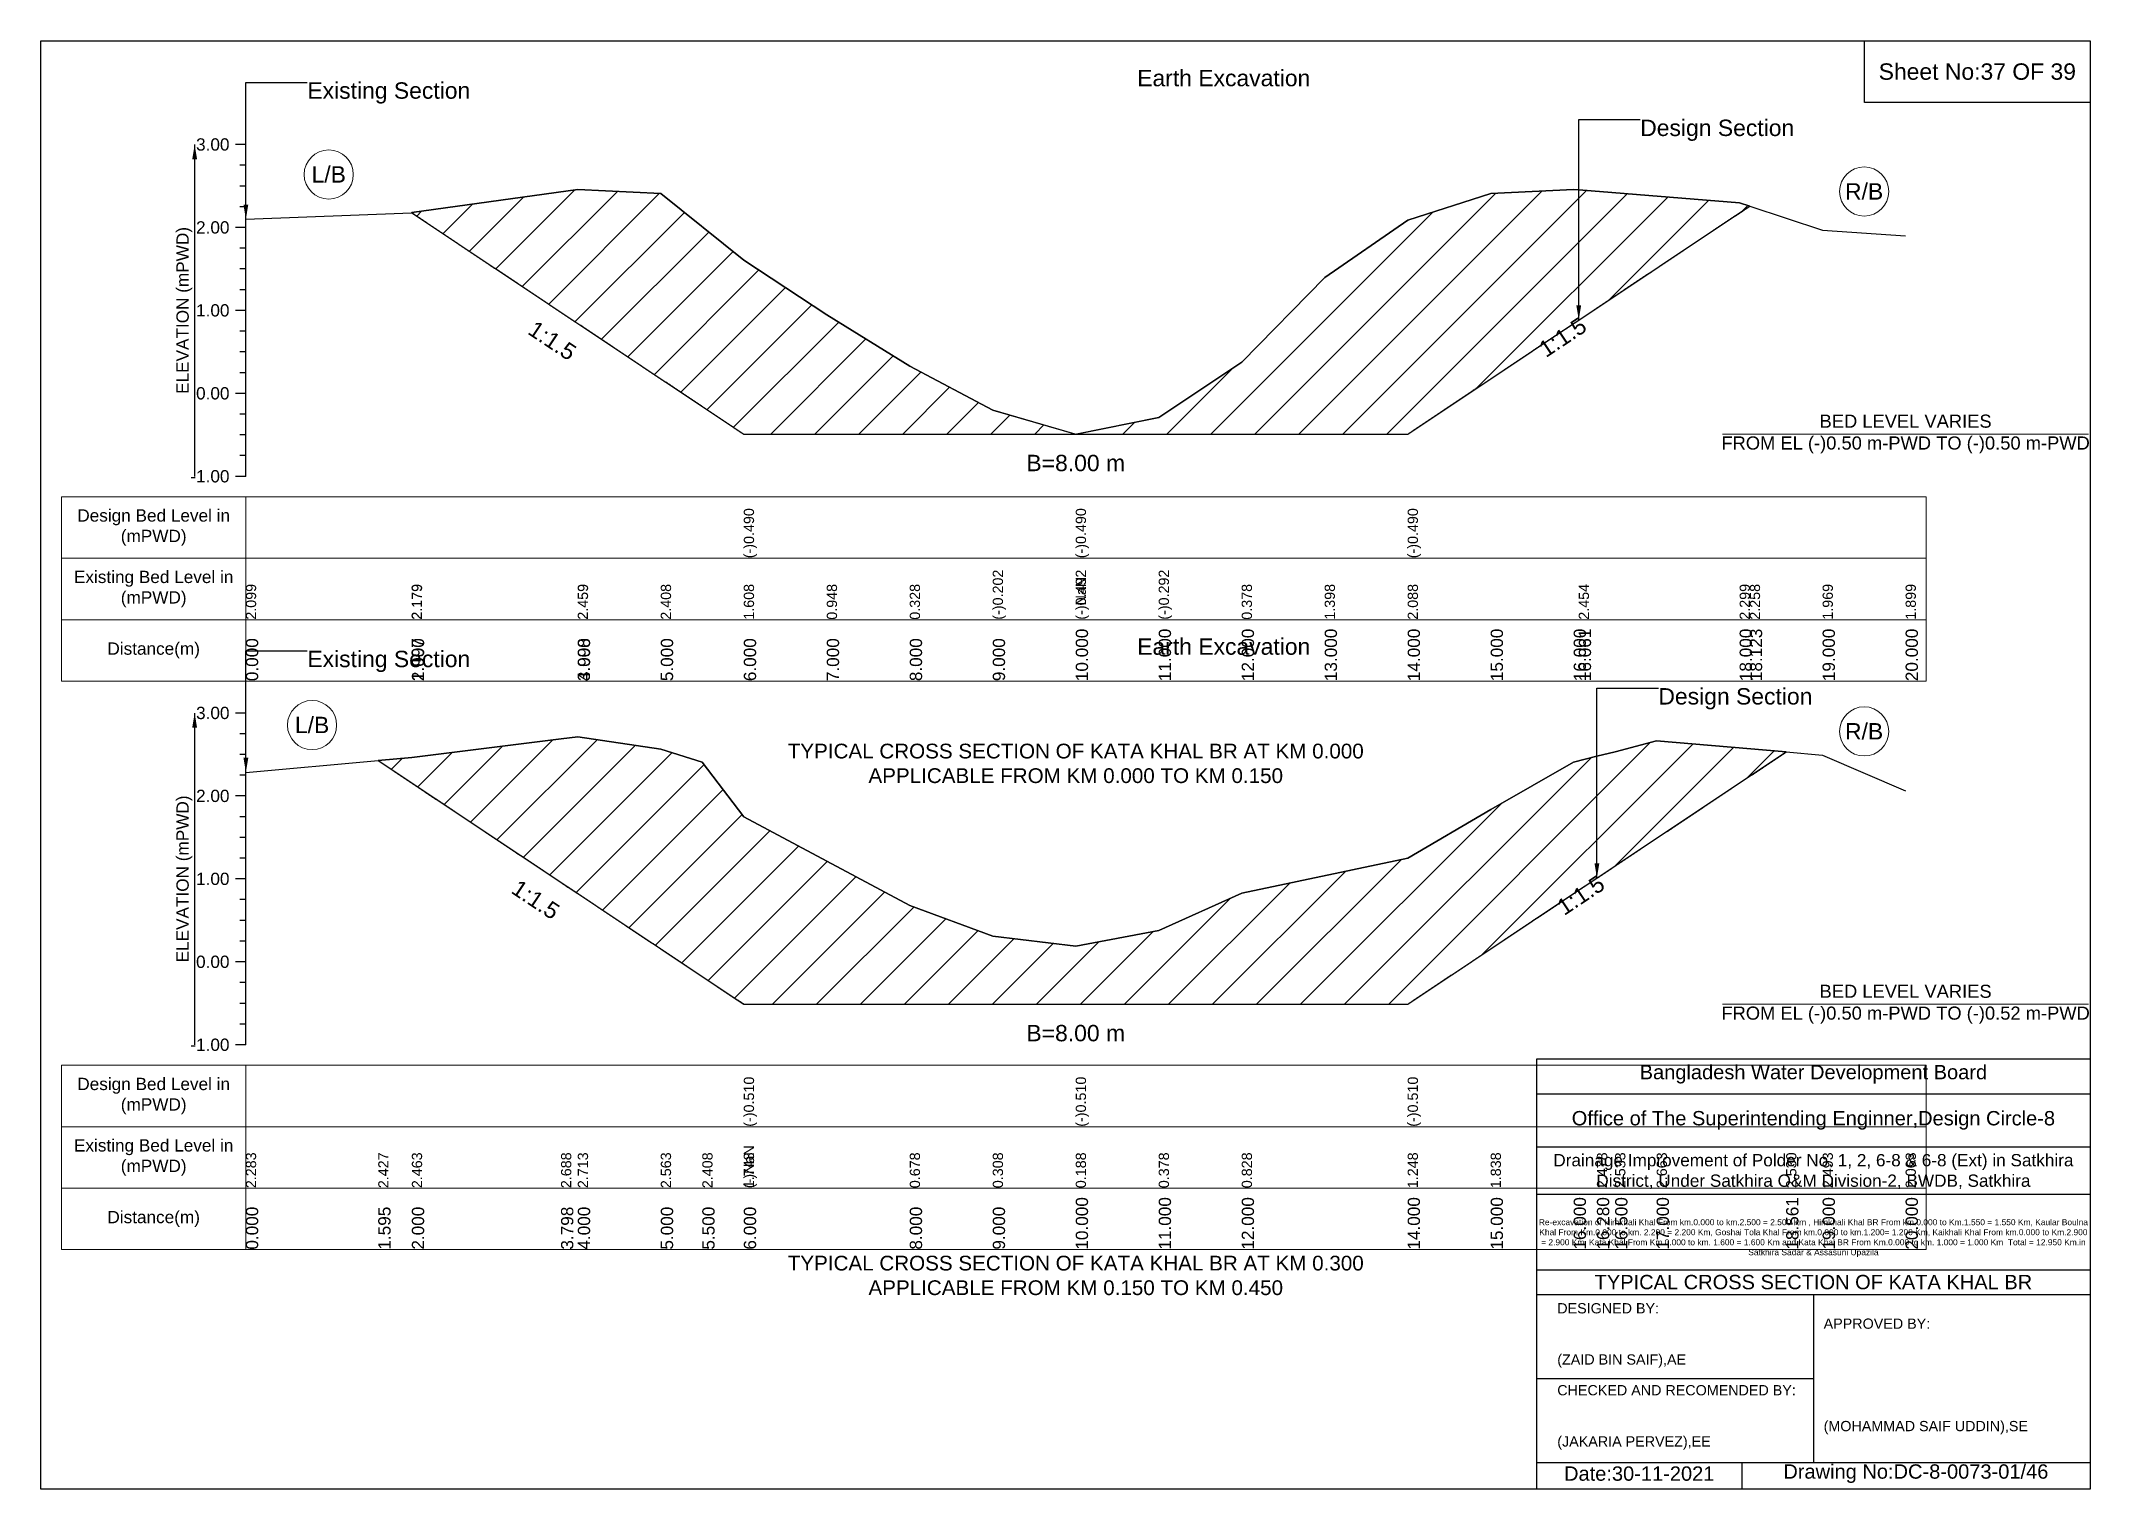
# Model space of a CAD drawing. Header units: inches. Extents: x 93000 to 486000, y -4242 to 0.
# Drawn here: x 460000 to 466000, y -4242 to 0 of the extents above; entities that cross this region are included whole.
import ezdxf

# ---------------------------------------------------------------- set-up
doc = ezdxf.new("R2010")
doc.units = ezdxf.units.IN
doc.header["$LTSCALE"] = 7
doc.header["$MEASUREMENT"] = 0
doc.linetypes.add('DASHED', pattern=[0.75, 0.5, -0.25])
for name, color, linetype, lineweight in [('Cross section Data Border', 7, 'Continuous', 9), ('Cross Section Labels', 7, 'Continuous', 9), ('Design_Bed_Level for Xsection', 7, 'DASHED', 25), ('Existing_Bed_Level for Xsection', 7, 'Continuous', 25), ('Long Section Labels', 7, 'Continuous', 9)]:
    doc.layers.add(name, color=color, linetype=linetype, lineweight=lineweight)
doc.styles.get("Standard").update_dxf_attribs({"font": 'arial.ttf'})
doc.dimstyles.get("Standard").update_dxf_attribs({"dimtxt": 0.18, "dimasz": 0.18, "dimexe": 0.18, "dimexo": 0.0625, "dimgap": 0.09, "dimtad": 0, "dimtih": 1, "dimtoh": 1, "dimdec": 4, "dimzin": 0, "dimdsep": 46, "dimtxsty": 'Standard', "dimcen": 0.09, "dimadec": 0, "dimazin": 0, "dimtfac": 1, "dimtdec": 4, "dimtofl": 0, "dimtmove": 0, "dimatfit": 3, "dimfxl": 1, "dimtolj": 1, "dimtzin": 0, "dimarcsym": 0})

msp = doc.modelspace()

# ---------------------------------------------------------------- texts
at = {"attachment_point": 5}
for s, insert, char_height in [('Sheet No:37 OF 39', (465670, -90), 48), ('Bangladesh Water Development Board', (465190, -3027), 42), ('Office of The Superintending Enginner,Design Circle-8', (465190, -3162), 42)]:
    msp.add_mtext(s, dxfattribs=dict(at, insert=insert, char_height=char_height))
for s, insert, char_height, width, attachment_point in [('Drainage Improvement of Polder No. 1, 2, 6-8 & 6-8 (Ext) in Satkhira District, Under Satkhira O&M Division-2, BWDB, Satkhira', (465190, -3312), 36, 1680, 5), ('Re-excavation of Himkhali Khal From km.0.000 to km.2.500 = 2.500 Km , Himkhali Khal BR From km.0.000 to Km.1.550 = 1.550 Km, Kaular Boulna Khal From Km.0.000 to km. 2.200 = 2.200 Km, Goshai Tola Khal From km.0.000 to km.1.200= 1.200 Km, Kaikhali Khal From km.0.000 to Km.2.900 = 2.900 Km, Kata Khal From Km.0.000 to km. 1.600 = 1.600 Km and Kata Khal BR From Km.0.000 to km. 1.000 = 1.000 Km  Total = 12.950 Km.in Satkhira Sadar & Assasuni Upazila', (465190, -3507), 17.611, 1620, 5), ('TYPICAL CROSS SECTION OF KATA KHAL BR', (465190, -3636), 42, 1680, 5), ('DESIGNED BY:^J^J^J(ZAID BIN SAIF),AE', (464440, -3792), 30, 840, 4), ('APPROVED BY:^J^J^J^J^J^J(MOHAMMAD SAIF UDDIN),SE', (465220, -3912), 30, 840, 4), ('CHECKED AND RECOMENDED BY:^J^J^J(JAKARIA PERVEZ),EE', (464440, -4032), 30, 840, 4), ('Date:30-11-2021', (464680, -4197), 42, 840, 5), ('Drawing No:DC-8-0073-01/46', (465490, -4197), 42, 1320, 5)]:
    msp.add_mtext(s, dxfattribs=dict(insert=insert, char_height=char_height, width=width, attachment_point=attachment_point))
at = {"layer": 'Cross section Data Border', "char_height": 36, "width": 480, "attachment_point": 5}
for s, insert in [('Design Bed Level in (mPWD)', (460330, -1425.4)), ('Existing Bed Level in (mPWD)', (460330, -1605.4)), ('Distance(m)', (460330, -1785.4)), ('Design Bed Level in (mPWD)', (460330, -3090.7)), ('Existing Bed Level in (mPWD)', (460330, -3270.7)), ('Distance(m)', (460330, -3450.7))]:
    msp.add_mtext(s, dxfattribs=dict(at, insert=insert))
at = {"layer": 'Cross Section Labels'}
for s, insert, char_height, attachment_point in [('Existing Section', (460780, -121.2), 48, 1), ('Earth Excavation', (463210, -84.7), 48, 1), ('Design Section', (464682.9, -230.5), 48, 1), ('L/B', (460842.6, -391.2), 48, 5), ('R/B', (465338.5, -441), 48, 5), ('BED LEVEL VARIES ^JFROM EL (-)0.50 m-PWD TO (-)0.50 m-PWD', (465460, -1151.5), 38.4, 5), ('B=8.00 m', (463030, -1212.3), 48, 2), ('Existing Section', (460780, -1786.4), 48, 1), ('Earth Excavation', (463210, -1750), 48, 1), ('Design Section', (464736.1, -1895.8), 48, 1), ('L/B', (460793.8, -2004), 48, 5), ('R/B', (465338.5, -2022.6), 48, 5), ('TYPICAL CROSS SECTION OF KATA KHAL BR AT KM 0.000^JAPPLICABLE FROM KM 0.000 TO KM 0.150', (463030, -2116.5), 43.2, 5), ('BED LEVEL VARIES ^JFROM EL (-)0.50 m-PWD TO (-)0.52 m-PWD', (465460, -2821.6), 38.4, 5), ('B=8.00 m', (463030, -2882.4), 48, 2), ('TYPICAL CROSS SECTION OF KATA KHAL BR AT KM 0.300^JAPPLICABLE FROM KM 0.150 TO KM 0.450', (463030, -3616.5), 43.2, 5)]:
    msp.add_mtext(s, dxfattribs=dict(at, insert=insert, char_height=char_height, attachment_point=attachment_point))
at = {"layer": 'Cross Section Labels', "char_height": 48, "attachment_point": 2}
for insert, rotation in [((461510.8, -857.6), 326.30993), ((464442.2, -847.9), 33.69007), ((464495.4, -2482.6), 33.69007), ((461462.1, -2495.2), 326.30993)]:
    msp.add_mtext('1:1.5', dxfattribs=dict(at, insert=insert, rotation=rotation))
at = {"layer": 'Existing_Bed_Level for Xsection', "char_height": 36, "attachment_point": 6}
for s, insert in [('3.00', (460552, -303.4)), ('2.00', (460552, -546.4)), ('1.00', (460552, -789.4)), ('0.00', (460552, -1032.4)), ('-1.00', (460552, -1275.4)), ('3.00', (460552, -1968.7)), ('2.00', (460552, -2211.7)), ('1.00', (460552, -2454.7)), ('0.00', (460552, -2697.7)), ('-1.00', (460552, -2940.7))]:
    msp.add_mtext(s, dxfattribs=dict(at, insert=insert))
at = {"layer": 'Existing_Bed_Level for Xsection', "char_height": 36, "attachment_point": 5, "rotation": 90}
for insert in [(460420, -789.4), (460420, -2454.7)]:
    msp.add_mtext('ELEVATION (mPWD)', dxfattribs=dict(at, insert=insert))
at = {"layer": 'Long Section Labels', "attachment_point": 1, "rotation": 90}
for s, insert, char_height in [('(-)0.490', (462058, -1515.4), 30), ('(-)0.490', (463030, -1515.4), 30), ('(-)0.490', (464002, -1515.4), 30), ('(-)0.202', (462787, -1695.4), 30), ('(-)0.492', (463030, -1695.4), 30), ('(-)0.492', (463030, -1695.4), 30), ('(-)0.292', (463273, -1695.4), 30), ('2.099', (460600, -1695.4), 30), ('2.179', (461085.2, -1695.4), 30), ('2.179', (461086, -1695.4), 30), ('2.459', (461571.6, -1695.4), 30), ('2.459', (461572, -1695.4), 30), ('2.459', (461572, -1695.4), 30), ('2.408', (461815, -1695.4), 30), ('2.408', (461815, -1695.4), 30), ('1.608', (462058, -1695.4), 30), ('1.608', (462058, -1695.4), 30), ('1.608', (462058, -1695.4), 30), ('0.948', (462301, -1695.4), 30), ('0.328', (462544, -1695.4), 30), ('(-)NaN', (463030, -1695.4), 30), ('0.378', (463516, -1695.4), 30), ('1.398', (463759, -1695.4), 30), ('2.088', (464002, -1695.4), 30), ('2.088', (464002, -1695.4), 30), ('2.088', (464002, -1695.4), 30), ('2.454', (464502.9, -1695.4), 30), ('2.299', (464974, -1695.4), 30), ('2.258', (465003.8, -1695.4), 30), ('1.969', (465217, -1695.4), 30), ('1.899', (465460, -1695.4), 30), ('10.000', (463030, -1875.4), 36), ('10.000', (463030, -1875.4), 36), ('10.000', (463030, -1875.4), 36), ('11.000', (463273, -1875.4), 36), ('12.000', (463516, -1875.4), 36), ('13.000', (463759, -1875.4), 36), ('14.000', (464002, -1875.4), 36), ('14.000', (464002, -1875.4), 36), ('14.000', (464002, -1875.4), 36), ('15.000', (464245, -1875.4), 36), ('16.000', (464488, -1875.4), 36), ('16.061', (464502.9, -1875.4), 36), ('18.000', (464974, -1875.4), 36), ('18.123', (465003.8, -1875.4), 36), ('19.000', (465217, -1875.4), 36), ('20.000', (465460, -1875.4), 36), ('0.000', (460600, -1875.4), 36), ('1.997', (461085.2, -1875.4), 36), ('2.000', (461086, -1875.4), 36), ('3.998', (461571.6, -1875.4), 36), ('4.000', (461572, -1875.4), 36), ('5.000', (461815, -1875.4), 36), ('6.000', (462058, -1875.4), 36), ('6.000', (462058, -1875.4), 36), ('6.000', (462058, -1875.4), 36), ('7.000', (462301, -1875.4), 36), ('8.000', (462544, -1875.4), 36), ('9.000', (462787, -1875.4), 36), ('(-)0.510', (462058, -3180.7), 30), ('(-)0.510', (463030, -3180.7), 30), ('(-)0.510', (464002, -3180.7), 30), ('(-)NaN', (462058, -3360.7), 30), ('(-)NaN', (462058, -3360.7), 30), ('(-)NaN', (462058, -3360.7), 30), ('2.283', (460600, -3360.7), 30), ('2.427', (460987.6, -3360.7), 30), ('2.463', (461086, -3360.7), 30), ('2.688', (461522.8, -3360.7), 30), ('2.713', (461572, -3360.7), 30), ('2.563', (461815, -3360.7), 30), ('2.408', (461936.5, -3360.7), 30), ('2.408', (461936.5, -3360.7), 30), ('1.748', (462058, -3360.7), 30), ('1.748', (462058, -3360.7), 30), ('0.678', (462544, -3360.7), 30), ('0.308', (462787, -3360.7), 30), ('0.188', (463030, -3360.7), 30), ('0.188', (463030, -3360.7), 30), ('0.378', (463273, -3360.7), 30), ('0.828', (463516, -3360.7), 30), ('1.248', (464002, -3360.7), 30), ('1.248', (464002, -3360.7), 30), ('1.838', (464245, -3360.7), 30), ('2.478', (464556.1, -3360.7), 30), ('2.533', (464609.5, -3360.7), 30), ('2.663', (464731, -3360.7), 30), ('2.530', (465110.2, -3360.7), 30), ('2.493', (465217, -3360.7), 30), ('2.063', (465460, -3360.7), 30), ('0.000', (460600, -3540.7), 36), ('1.595', (460987.6, -3540.7), 36), ('2.000', (461086, -3540.7), 36), ('3.798', (461522.8, -3540.7), 36), ('4.000', (461572, -3540.7), 36), ('5.000', (461815, -3540.7), 36), ('5.500', (461936.5, -3540.7), 36), ('6.000', (462058, -3540.7), 36), ('6.000', (462058, -3540.7), 36), ('6.000', (462058, -3540.7), 36), ('8.000', (462544, -3540.7), 36), ('9.000', (462787, -3540.7), 36), ('10.000', (463030, -3540.7), 36), ('10.000', (463030, -3540.7), 36), ('10.000', (463030, -3540.7), 36), ('11.000', (463273, -3540.7), 36), ('12.000', (463516, -3540.7), 36), ('14.000', (464002, -3540.7), 36), ('14.000', (464002, -3540.7), 36), ('14.000', (464002, -3540.7), 36), ('15.000', (464245, -3540.7), 36), ('16.000', (464488, -3540.7), 36), ('16.280', (464556.1, -3540.7), 36), ('16.500', (464609.5, -3540.7), 36), ('17.000', (464731, -3540.7), 36), ('18.561', (465110.2, -3540.7), 36), ('19.000', (465217, -3540.7), 36), ('20.000', (465460, -3540.7), 36)]:
    msp.add_mtext(s, dxfattribs=dict(at, insert=insert, char_height=char_height))

# ---------------------------------------------------------------- hatches: boundary and pattern name
at = {"layer": 'Existing_Bed_Level for Xsection'}
h = msp.add_hatch(dxfattribs=at)
h.set_pattern_fill('ANSI31', color=256, scale=729, style=0)
h.paths.add_polyline_path([(461085.2, -503), (461086, -503.5), (461571.6, -827.2), (461572, -827.5), (461815, -989.5), (462058, -1151.5), (462301, -1151.5), (462544, -1151.5), (462787, -1151.5), (463028.3, -1151.5), (462787, -1081.5), (462544, -952.7), (462301, -802.1), (462058, -641.7), (461815, -447.3), (461572, -434.9), (461571.6, -435), (461086, -502.9)])
h = msp.add_hatch(dxfattribs=at)
h.set_pattern_fill('ANSI31', color=256, scale=729, style=0)
h.paths.add_polyline_path([(463032.4, -1151.5), (463273, -1151.5), (463516, -1151.5), (463759, -1151.5), (464002, -1151.5), (464245, -989.5), (464488, -827.5), (464502.9, -817.6), (464974, -503.5), (465003.8, -483.6), (464974, -473.8), (464502.9, -436.1), (464488, -434.9), (464245, -447.3), (464002, -525.1), (463759, -692.7), (463516, -940.6), (463273, -1103.4)])
h = msp.add_hatch(dxfattribs=at)
h.set_pattern_fill('ANSI31', color=256, scale=729, style=0)
h.paths.add_polyline_path([(460987.6, -2108), (461086, -2173.6), (461522.8, -2464.8), (461572, -2497.6), (461815, -2659.6), (461936.5, -2740.6), (462058, -2821.6), (462544, -2821.6), (462787, -2821.6), (463030, -2821.6), (463273, -2821.6), (463516, -2821.6), (464002, -2821.6), (464245, -2659.6), (464488, -2497.6), (464556.1, -2452.2), (464609.5, -2416.6), (464731, -2335.6), (465110.2, -2082.8), (464731, -2050.6), (464609.5, -2082.2), (464556.1, -2095.5), (464488, -2112.5), (464245, -2251.1), (464002, -2394.4), (463516, -2496.5), (463273, -2605.8), (463030, -2652), (462787, -2622.8), (462544, -2532.9), (462058, -2272.9), (461936.5, -2112.5), (461815, -2074.9), (461572, -2038.4), (461522.8, -2044.6), (461086, -2099.2)])

# ---------------------------------------------------------------- linework, layer by layer
for points in [[(460000, 0), (466000, 0), (466000, -4242), (460000, -4242)], [(465340, 0), (466000, 0), (466000, -180), (465340, -180)]]:
    msp.add_lwpolyline(points, close=True)
for points in [[(464380, -4242), (464380, -2982), (466000, -2982)], [(464380, -3084), (466000, -3084)], [(464380, -3240), (466000, -3240)], [(464380, -3378), (466000, -3378)], [(464380, -3600), (466000, -3600)], [(464380, -3672), (466000, -3672)], [(465190, -3672), (465190, -4164)], [(464380, -3918), (465190, -3918)], [(464380, -4164), (466000, -4164)], [(464980, -4164), (464980, -4242)]]:
    msp.add_lwpolyline(points)
at = {"layer": 'Cross section Data Border'}
for points in [[(460060, -1335.4), (465520, -1335.4), (465520, -1875.4), (460060, -1875.4)], [(460060, -3000.7), (465520, -3000.7), (465520, -3540.7), (460060, -3540.7)]]:
    msp.add_lwpolyline(points, close=True, dxfattribs=at)
for points in [[(460600, -1335.4), (460600, -1875.4)], [(460060, -1515.4), (465520, -1515.4)], [(460060, -1695.4), (465520, -1695.4)], [(460600, -3000.7), (460600, -3540.7)], [(460060, -3180.7), (465520, -3180.7)], [(460060, -3360.7), (465520, -3360.7)]]:
    msp.add_lwpolyline(points, dxfattribs=at)
at = {"layer": 'Cross Section Labels'}
for points in [[(464924.2, -1151.5), (465995.8, -1151.5)], [(464924.2, -2821.6), (465995.8, -2821.6)]]:
    msp.add_lwpolyline(points, dxfattribs=at)
for centre in [(460842.6, -391.2), (465338.5, -441), (460793.8, -2004), (465338.5, -2022.6)]:
    msp.add_circle(centre, 72, dxfattribs=at)
at = {"layer": 'Design_Bed_Level for Xsection'}
for points in [[(461085.2, -503), (461571.6, -827.2), (462058, -1151.5), (463030, -1151.5), (464002, -1151.5), (464502.9, -817.6), (465003.8, -483.6)], [(460987.6, -2108), (461522.8, -2464.8), (462058, -2821.6), (463030, -2821.6), (464002, -2821.6), (464556.1, -2452.2), (465110.2, -2082.8)]]:
    msp.add_lwpolyline(points, dxfattribs=at)
at = {"layer": 'Existing_Bed_Level for Xsection'}
for points in [[(460600, -303.4), (460570, -303.4)], [(460600, -1275.4), (460600, -1032.4), (460600, -789.4), (460600, -546.4), (460600, -303.4)], [(460600, -364.2), (460582, -364.2)], [(460600, -424.9), (460582, -424.9)], [(460600, -522.4), (461085.2, -503), (461086, -502.9), (461571.6, -435), (461572, -434.9), (461815, -447.3), (462058, -641.7), (462058, -641.7), (462301, -802.1), (462544, -952.7), (462787, -1081.5), (463030, -1152), (463030, -1152), (463273, -1103.4), (463516, -940.6), (463759, -692.7), (464002, -525.1), (464002, -525.1), (464245, -447.3), (464488, -434.9), (464502.9, -436.1), (464974, -473.8), (465003.8, -483.6), (465217, -554), (465460, -571)], [(460600, -485.7), (460582, -485.7)], [(460600, -546.4), (460570, -546.4)], [(460600, -607.2), (460582, -607.2)], [(460600, -667.9), (460582, -667.9)], [(460600, -728.7), (460582, -728.7)], [(460600, -789.4), (460570, -789.4)], [(460600, -850.2), (460582, -850.2)], [(460600, -910.9), (460582, -910.9)], [(460600, -971.7), (460582, -971.7)], [(460600, -1032.4), (460570, -1032.4)], [(460600, -1093.2), (460582, -1093.2)], [(460600, -1153.9), (460582, -1153.9)], [(460600, -1214.7), (460582, -1214.7)], [(460600, -1275.4), (460570, -1275.4)], [(460600, -1968.7), (460570, -1968.7)], [(460600, -2940.7), (460600, -2697.7), (460600, -2454.7), (460600, -2211.7), (460600, -1968.7)], [(460600, -2029.4), (460582, -2029.4)], [(460600, -2142.9), (460987.6, -2108), (461086, -2099.2), (461522.8, -2044.6), (461572, -2038.4), (461815, -2074.9), (461936.5, -2112.5), (462058, -2272.9), (462058, -2272.9), (462544, -2532.9), (462787, -2622.8), (463030, -2652), (463030, -2652), (463273, -2605.8), (463516, -2496.5), (464002, -2394.4), (464002, -2394.4), (464245, -2251.1), (464488, -2112.5), (464556.1, -2095.5), (464609.5, -2082.2), (464731, -2050.6), (465110.2, -2082.8), (465217, -2091.9), (465460, -2196.4)], [(460600, -2090.2), (460582, -2090.2)], [(460600, -2150.9), (460582, -2150.9)], [(460600, -2211.7), (460570, -2211.7)], [(460600, -2272.4), (460582, -2272.4)], [(460600, -2333.2), (460582, -2333.2)], [(460600, -2393.9), (460582, -2393.9)], [(460600, -2454.7), (460570, -2454.7)], [(460600, -2515.4), (460582, -2515.4)], [(460600, -2576.2), (460582, -2576.2)], [(460600, -2636.9), (460582, -2636.9)], [(460600, -2697.7), (460570, -2697.7)], [(460600, -2758.4), (460582, -2758.4)], [(460600, -2819.2), (460582, -2819.2)], [(460600, -2879.9), (460582, -2879.9)], [(460600, -2940.7), (460570, -2940.7)]]:
    msp.add_lwpolyline(points, dxfattribs=at)
for points in [[(461085.2, -503), (461085.2, -503), (461086, -503.5), (461571.6, -827.2), (461572, -827.5), (461815, -989.5), (462058, -1151.5), (462058, -1151.5), (462301, -1151.5), (462544, -1151.5), (462787, -1151.5), (463028.3, -1151.5), (462787, -1081.5), (462544, -952.7), (462301, -802.1), (462058, -641.7), (462058, -641.7), (461815, -447.3), (461572, -434.9), (461571.6, -435), (461086, -502.9), (461085.2, -503)], [(463032.4, -1151.5), (463273, -1151.5), (463516, -1151.5), (463759, -1151.5), (464002, -1151.5), (464002, -1151.5), (464245, -989.5), (464488, -827.5), (464502.9, -817.6), (464974, -503.5), (465003.8, -483.6), (464974, -473.8), (464502.9, -436.1), (464488, -434.9), (464245, -447.3), (464002, -525.1), (464002, -525.1), (463759, -692.7), (463516, -940.6), (463273, -1103.4)], [(460987.6, -2108), (461086, -2173.6), (461522.8, -2464.8), (461572, -2497.6), (461815, -2659.6), (461936.5, -2740.6), (462058, -2821.6), (462058, -2821.6), (462544, -2821.6), (462787, -2821.6), (463030, -2821.6), (463030, -2821.6), (463273, -2821.6), (463516, -2821.6), (464002, -2821.6), (464002, -2821.6), (464245, -2659.6), (464488, -2497.6), (464556.1, -2452.2), (464609.5, -2416.6), (464731, -2335.6), (465110.2, -2082.8), (464731, -2050.6), (464609.5, -2082.2), (464556.1, -2095.5), (464488, -2112.5), (464245, -2251.1), (464002, -2394.4), (464002, -2394.4), (463516, -2496.5), (463273, -2605.8), (463030, -2652), (463030, -2652), (462787, -2622.8), (462544, -2532.9), (462058, -2272.9), (462058, -2272.9), (461936.5, -2112.5), (461815, -2074.9), (461572, -2038.4), (461522.8, -2044.6), (461086, -2099.2)]]:
    msp.add_lwpolyline(points, close=True, dxfattribs=at)

msp.set_redraw_order([(e.dxf.handle, doc.entitydb.next_handle()) for e in msp.query("TEXT MTEXT ATTDEF DIMENSION ARC_DIMENSION")])  # texts and dimensions are drawn at this point

# ---------------------------------------------------------------- leaders
at = {"layer": 'Cross Section Labels', "annotation_type": 0, "has_hookline": 1, "hookline_direction": 0}
for points, text_width in [([(460600, -522.4), (460600, -121.2), (460779.9, -121.2)], 467.2), ([(464502.9, -817.6), (464502.9, -230.5), (464682.8, -230.5)], 441.2), ([(460600, -2142.9), (460600, -1786.4), (460779.9, -1786.4)], 467.2), ([(464556.1, -2452.2), (464556.1, -1895.8), (464736, -1895.8)], 441.2)]:
    msp.add_leader(points, dimstyle='Standard', override={"dimasz": 43.2}, dxfattribs=dict(at, text_width=text_width))
at = {"layer": 'Existing_Bed_Level for Xsection'}
for points in [[(460450, -303.4), (460450, -1275.4)], [(460450, -1968.7), (460450, -2940.7)]]:
    msp.add_leader(points, dimstyle='Standard', override={"dimasz": 43.2}, dxfattribs=at)

doc.saveas('drawing.dxf')
